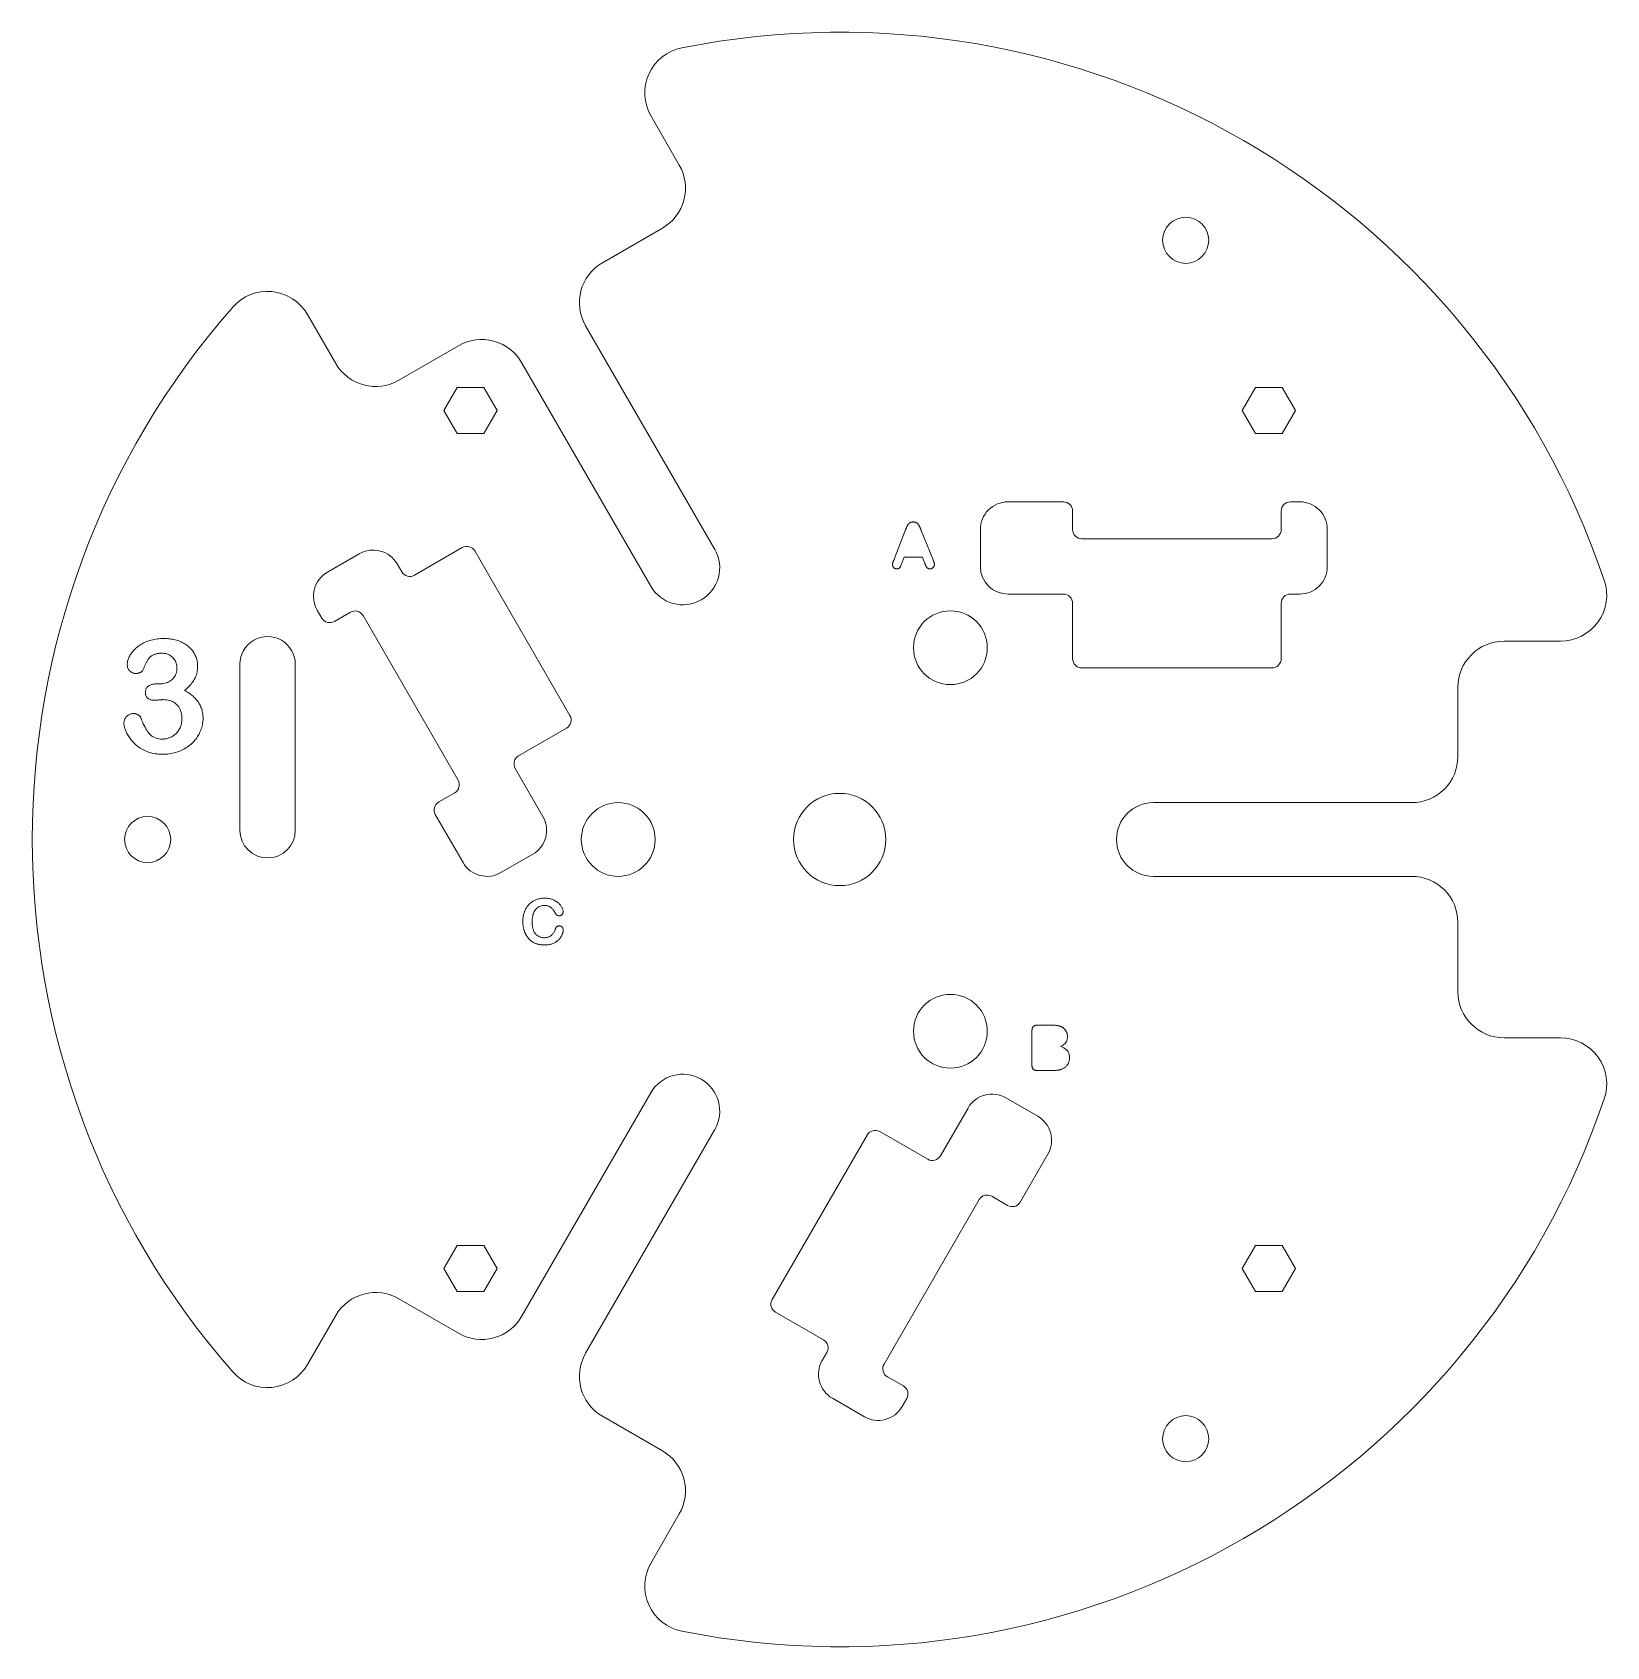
# Model space of a CAD drawing. Extents: x 65 to 235, y 62 to 238.
import ezdxf

# ---------------------------------------------------------------- set-up
doc = ezdxf.new("R2010")
doc.units = 0

msp = doc.modelspace()

# ---------------------------------------------------------------- linework, layer by layer
at = {"color": 1, "lineweight": 13}
for p, q in [((134.805496, 223.103821), (131.74144, 228.410919)), ((126.480171, 212.523697), (132.975357, 216.273712)), ((97.566399, 201.603821), (94.50235, 206.910919)), ((138.65004, 181.44487), (124.650047, 205.693573)), ((104.39653, 199.773697), (110.891716, 203.523697)), ((117.721848, 201.693573), (131.721848, 177.44487)), ((110.742569, 199), (109.299194, 196.5)), ((113.629318, 199), (110.742569, 199)), ((115.072693, 196.5), (113.629318, 199)), ((197.242569, 199), (195.799194, 196.5)), ((200.129318, 199), (197.242569, 199)), ((201.572693, 196.5), (200.129318, 199)), ((109.299194, 196.5), (110.742569, 194)), ((113.629318, 194), (115.072693, 196.5)), ((195.799194, 196.5), (197.242569, 194)), ((200.129318, 194), (201.572693, 196.5)), ((110.742569, 194), (113.629318, 194)), ((197.242569, 194), (200.129318, 194)), ((170.435944, 186.600006), (176.435944, 186.600006)), ((177.435944, 185.600006), (177.435944, 183.600006)), ((200.03595, 183.600006), (200.03595, 185.600006)), ((201.03595, 186.600006), (202.03595, 186.600006)), ((159.398788, 183.739212), (159.413223, 183.776093)), ((159.413223, 183.776093), (159.42807, 183.814072)), ((159.42807, 183.814072), (159.443268, 183.851959)), ((159.443268, 183.851959), (159.458664, 183.88855)), ((159.458664, 183.88855), (159.474228, 183.923798)), ((159.474228, 183.923798), (159.490021, 183.957764)), ((159.490021, 183.957764), (159.505981, 183.990417)), ((159.505981, 183.990417), (159.522186, 184.021759)), ((159.522186, 184.021759), (159.538574, 184.051834)), ((159.538574, 184.051834), (159.555161, 184.080566)), ((159.555161, 184.080566), (159.571945, 184.107971)), ((159.571945, 184.107971), (159.588913, 184.134079)), ((159.588913, 184.134079), (159.606567, 184.159073)), ((159.606567, 184.159073), (159.625259, 184.183105)), ((159.625259, 184.183105), (159.64502, 184.206146)), ((159.64502, 184.206146), (159.665848, 184.228195)), ((159.665848, 184.228195), (159.687775, 184.249298)), ((159.687775, 184.249298), (159.710754, 184.269409)), ((159.710754, 184.269409), (159.734802, 184.288574)), ((159.734802, 184.288574), (159.759949, 184.306732)), ((159.759949, 184.306732), (159.786163, 184.323944)), ((159.786163, 184.323944), (159.813446, 184.340179)), ((159.813446, 184.340179), (159.841919, 184.355164)), ((159.841919, 184.355164), (159.871689, 184.36853)), ((159.871689, 184.36853), (159.902756, 184.380341)), ((159.902756, 184.380341), (159.935135, 184.390594)), ((159.935135, 184.390594), (159.968842, 184.399231)), ((159.968842, 184.399231), (160.003845, 184.406342)), ((160.003845, 184.406342), (160.040161, 184.411835)), ((160.040161, 184.411835), (160.077759, 184.415802)), ((160.077759, 184.415802), (160.116669, 184.418137)), ((160.116669, 184.418137), (160.156906, 184.418945)), ((160.156906, 184.418945), (160.197769, 184.418137)), ((160.197769, 184.418137), (160.237274, 184.415802)), ((160.237274, 184.415802), (160.275391, 184.411835)), ((160.275391, 184.411835), (160.312119, 184.406342)), ((160.312119, 184.406342), (160.347504, 184.399231)), ((160.347504, 184.399231), (160.381485, 184.390594)), ((160.381485, 184.390594), (160.414108, 184.380341)), ((160.414108, 184.380341), (160.445374, 184.36853)), ((160.445374, 184.36853), (160.47522, 184.355164)), ((160.47522, 184.355164), (160.503738, 184.340179)), ((160.503738, 184.340179), (160.531021, 184.323975)), ((160.531021, 184.323975), (160.557205, 184.306885)), ((160.557205, 184.306885), (160.582352, 184.288849)), ((160.582352, 184.288849), (160.606415, 184.269928)), ((160.606415, 184.269928), (160.629395, 184.250107)), ((160.629395, 184.250107), (160.651321, 184.229401)), ((160.651321, 184.229401), (160.67215, 184.207764)), ((160.67215, 184.207764), (160.69191, 184.185211)), ((160.69191, 184.185211), (160.710602, 184.161789)), ((160.710602, 184.161789), (160.728256, 184.137466)), ((160.728256, 184.137466), (160.745041, 184.112473)), ((160.745041, 184.112473), (160.761353, 184.087128)), ((160.761353, 184.087128), (160.7771, 184.061386)), ((160.7771, 184.061386), (160.792313, 184.035309)), ((160.792313, 184.035309), (160.806992, 184.008865)), ((160.806992, 184.008865), (160.821136, 183.98204)), ((160.821136, 183.98204), (160.834732, 183.954834)), ((160.834732, 183.954834), (160.847809, 183.927277)), ((160.847809, 183.927277), (160.860336, 183.899338)), ((160.860336, 183.899338), (160.872314, 183.871033)), ((160.872314, 183.871033), (160.884384, 183.841629)), ((160.884384, 183.841629), (160.897064, 183.810287)), ((160.897064, 183.810287), (160.91037, 183.777008)), ((160.91037, 183.777008), (160.924347, 183.741837)), ((158.04248, 180.29393), (159.299072, 183.484024)), ((159.299072, 183.484024), (159.310013, 183.512054)), ((159.310013, 183.512054), (159.321396, 183.541168)), ((159.321396, 183.541168), (159.333206, 183.571426)), ((159.333206, 183.571426), (159.345459, 183.602768)), ((159.345459, 183.602768), (159.358124, 183.635223)), ((159.358124, 183.635223), (159.371262, 183.668777)), ((159.371262, 183.668777), (159.384827, 183.703461)), ((159.384827, 183.703461), (159.398788, 183.739212)), ((160.924347, 183.741837), (160.93895, 183.704742)), ((160.93895, 183.704742), (160.954163, 183.665787)), ((160.954163, 183.665787), (160.970016, 183.624863)), ((160.970016, 183.624863), (160.986542, 183.582062)), ((160.986542, 183.582062), (161.003662, 183.537354)), ((161.003662, 183.537354), (161.021439, 183.490723)), ((161.021439, 183.490723), (162.304825, 180.320755)), ((167.435944, 183.600006), (167.435944, 179.600006)), ((199.03595, 182.600006), (178.435944, 182.600006)), ((205.03595, 179.600006), (205.03595, 183.600006)), ((100.126587, 180.969437), (96.662491, 178.969437)), ((111.28685, 181.639313), (106.090698, 178.639313)), ((122.952873, 163.433167), (112.65287, 181.273285)), ((158.013397, 180.220886), (158.027496, 180.256592)), ((158.027496, 180.256592), (158.04248, 180.29393)), ((159.161713, 180.595535), (158.927109, 179.96553)), ((161.158829, 180.595535), (159.161713, 180.595535)), ((161.393402, 179.978973), (161.158829, 180.595535)), ((162.304825, 180.320755), (162.333511, 180.250351)), ((162.333511, 180.250351), (162.359131, 180.183899)), ((104.72467, 179.005341), (104.22467, 179.871368)), ((157.898392, 179.787933), (157.899734, 179.828461)), ((157.899841, 179.753479), (157.898392, 179.787933)), ((157.899734, 179.828461), (157.903748, 179.869446)), ((157.90416, 179.719711), (157.899841, 179.753479)), ((157.903748, 179.869446), (157.910431, 179.911011)), ((157.911362, 179.686722), (157.90416, 179.719711)), ((157.910431, 179.911011), (157.919846, 179.953094)), ((157.921432, 179.654434), (157.911362, 179.686722)), ((157.919846, 179.953094), (157.931885, 179.995712)), ((157.934402, 179.62291), (157.921432, 179.654434)), ((157.931885, 179.995712), (157.947021, 180.041946)), ((157.950256, 179.592133), (157.934402, 179.62291)), ((157.947021, 180.041946), (157.955917, 180.067566)), ((157.968994, 179.562057), (157.950256, 179.592133)), ((157.955917, 180.067566), (157.965668, 180.094894)), ((157.965668, 180.094894), (157.976318, 180.123901)), ((157.990585, 179.532745), (157.968994, 179.562057)), ((157.976318, 180.123901), (157.987793, 180.154541)), ((157.987793, 180.154541), (158.000168, 180.186874)), ((158.015106, 179.504166), (157.990585, 179.532745)), ((158.000168, 180.186874), (158.013397, 180.220886)), ((158.04248, 179.476303), (158.015106, 179.504166)), ((158.071716, 179.450226), (158.04248, 179.476303)), ((158.101837, 179.42688), (158.071716, 179.450226)), ((158.132858, 179.40625), (158.101837, 179.42688)), ((158.164703, 179.388367), (158.132858, 179.40625)), ((158.197479, 179.373291), (158.164703, 179.388367)), ((158.231049, 179.360916), (158.197479, 179.373291)), ((158.265549, 179.351288), (158.231049, 179.360916)), ((158.300903, 179.344437), (158.265549, 179.351288)), ((158.337128, 179.340286), (158.300903, 179.344437)), ((158.374237, 179.338943), (158.337128, 179.340286)), ((158.417206, 179.34021), (158.374237, 179.338943)), ((158.457718, 179.344101), (158.417206, 179.34021)), ((158.495743, 179.350555), (158.457718, 179.344101)), ((158.531311, 179.359573), (158.495743, 179.350555)), ((158.564377, 179.37117), (158.531311, 179.359573)), ((158.594955, 179.385376), (158.564377, 179.37117)), ((158.623108, 179.402145), (158.594955, 179.385376)), ((158.648727, 179.421494), (158.623108, 179.402145)), ((158.671875, 179.443436), (158.648727, 179.421494)), ((158.692566, 179.467957), (158.671875, 179.443436)), ((158.712402, 179.49614), (158.692566, 179.467957)), ((158.733032, 179.529144), (158.712402, 179.49614)), ((158.754471, 179.56691), (158.733032, 179.529144)), ((158.776749, 179.609482), (158.754471, 179.56691)), ((158.799789, 179.656845), (158.776749, 179.609482)), ((158.823639, 179.709), (158.799789, 179.656845)), ((158.848297, 179.765945), (158.823639, 179.709)), ((158.873779, 179.827698), (158.848297, 179.765945)), ((158.90004, 179.894241), (158.873779, 179.827698)), ((158.927109, 179.96553), (158.90004, 179.894241)), ((161.402954, 179.955811), (161.393402, 179.978973)), ((161.412888, 179.931976), (161.402954, 179.955811)), ((161.423218, 179.90744), (161.412888, 179.931976)), ((161.433868, 179.882172), (161.423218, 179.90744)), ((161.444916, 179.856216), (161.433868, 179.882172)), ((161.456314, 179.829575), (161.444916, 179.856216)), ((161.468124, 179.802216), (161.456314, 179.829575)), ((161.48024, 179.774139), (161.468124, 179.802216)), ((161.492767, 179.745361), (161.48024, 179.774139)), ((161.505676, 179.715912), (161.492767, 179.745361)), ((161.518646, 179.686844), (161.505676, 179.715912)), ((161.531448, 179.659332), (161.518646, 179.686844)), ((161.544098, 179.633377), (161.531448, 179.659332)), ((161.55658, 179.608948), (161.544098, 179.633377)), ((161.581055, 179.564728), (161.55658, 179.608948)), ((161.604828, 179.526642), (161.581055, 179.564728)), ((161.627975, 179.494751), (161.604828, 179.526642)), ((161.651825, 179.467133), (161.627975, 179.494751)), ((161.677826, 179.44194), (161.651825, 179.467133)), ((161.705978, 179.419128), (161.677826, 179.44194)), ((161.736282, 179.398758), (161.705978, 179.419128)), ((161.768707, 179.380829), (161.736282, 179.398758)), ((161.803543, 179.365738), (161.768707, 179.380829)), ((161.84108, 179.354004), (161.803543, 179.365738)), ((161.881287, 179.345627), (161.84108, 179.354004)), ((161.924194, 179.340622), (161.881287, 179.345627)), ((161.969757, 179.338943), (161.924194, 179.340622)), ((162.009384, 179.340347), (161.969757, 179.338943)), ((162.047836, 179.344635), (162.009384, 179.340347)), ((162.085114, 179.351746), (162.047836, 179.344635)), ((162.121246, 179.361694), (162.085114, 179.351746)), ((162.156158, 179.374527), (162.121246, 179.361694)), ((162.189896, 179.390198), (162.156158, 179.374527)), ((162.222504, 179.408691), (162.189896, 179.390198)), ((162.253937, 179.430054), (162.222504, 179.408691)), ((162.284149, 179.454285), (162.253937, 179.430054)), ((162.313217, 179.481339), (162.284149, 179.454285)), ((162.340286, 179.510086), (162.313217, 179.481339)), ((162.364502, 179.539459), (162.340286, 179.510086)), ((162.359131, 180.183899), (162.381744, 180.121399)), ((162.385864, 179.569351), (162.364502, 179.539459)), ((162.381744, 180.121399), (162.401352, 180.062836)), ((162.404373, 179.599823), (162.385864, 179.569351)), ((162.401352, 180.062836), (162.417938, 180.008286)), ((162.420044, 179.630859), (162.404373, 179.599823)), ((162.417938, 180.008286), (162.431503, 179.957642)), ((162.432877, 179.662491), (162.420044, 179.630859)), ((162.431503, 179.957642), (162.442062, 179.91098)), ((162.442825, 179.694672), (162.432877, 179.662491)), ((162.442062, 179.91098), (162.449615, 179.868225)), ((162.449936, 179.727432), (162.442825, 179.694672)), ((162.449615, 179.868225), (162.454132, 179.829468)), ((162.454239, 179.760757), (162.449936, 179.727432)), ((162.454132, 179.829468), (162.455627, 179.794647)), ((162.455627, 179.794647), (162.454239, 179.760757)), ((176.435944, 176.600006), (170.435944, 176.600006)), ((177.435944, 169.600006), (177.435944, 175.600006)), ((200.03595, 175.600006), (200.03595, 169.600006)), ((202.03595, 176.600006), (201.03595, 176.600006)), ((95.564415, 174.871368), (96.064415, 174.005341)), ((99.162491, 174.639313), (97.430435, 173.639313)), ((110.828514, 156.433167), (100.528519, 174.273285)), ((77.122833, 171.468231), (77.271141, 171.52269)), ((77.271141, 171.52269), (77.423691, 171.572845)), ((77.423691, 171.572845), (77.579781, 171.617706)), ((77.579781, 171.617706), (77.739365, 171.657288)), ((77.739365, 171.657288), (77.902458, 171.691605)), ((77.902458, 171.691605), (78.069084, 171.720627)), ((78.069084, 171.720627), (78.239235, 171.744385)), ((78.239235, 171.744385), (78.412895, 171.762848)), ((78.412895, 171.762848), (78.590065, 171.776031)), ((78.590065, 171.776031), (78.77076, 171.783951)), ((78.77076, 171.783951), (78.954987, 171.786591)), ((78.954987, 171.786591), (79.116096, 171.784363)), ((79.116096, 171.784363), (79.274338, 171.777725)), ((79.274338, 171.777725), (79.429733, 171.766602)), ((79.429733, 171.766602), (79.582291, 171.751083)), ((79.582291, 171.751083), (79.731995, 171.731094)), ((79.731995, 171.731094), (79.87883, 171.70668)), ((79.87883, 171.70668), (80.02285, 171.677811)), ((80.02285, 171.677811), (80.164001, 171.644531)), ((80.164001, 171.644531), (80.302299, 171.606781)), ((80.302299, 171.606781), (80.437759, 171.564575)), ((80.437759, 171.564575), (80.570045, 171.518219)), ((80.570045, 171.518219), (80.698822, 171.467896)), ((224.185944, 171.5), (230.314041, 171.5)), ((75.144653, 169.715042), (75.189507, 169.810013)), ((75.189507, 169.810013), (75.239647, 169.905899)), ((75.239647, 169.905899), (75.294868, 170.00177)), ((75.294868, 170.00177), (75.354912, 170.096741)), ((75.354912, 170.096741), (75.419838, 170.190765)), ((75.419838, 170.190765), (75.489639, 170.283875)), ((75.489639, 170.283875), (75.564262, 170.376053)), ((75.564262, 170.376053), (75.643761, 170.467346)), ((75.643761, 170.467346), (75.728142, 170.557693)), ((75.728142, 170.557693), (75.817345, 170.647095)), ((75.817345, 170.647095), (75.91143, 170.735626)), ((75.91143, 170.735626), (76.010361, 170.823196)), ((76.010361, 170.823196), (76.114197, 170.908615)), ((76.114197, 170.908615), (76.222984, 170.990585)), ((76.222984, 170.990585), (76.3367, 171.069122)), ((76.3367, 171.069122), (76.455368, 171.144196)), ((76.455368, 171.144196), (76.578964, 171.215881)), ((76.578964, 171.215881), (76.707512, 171.284134)), ((76.707512, 171.284134), (76.841019, 171.348923)), ((76.841019, 171.348923), (76.979446, 171.410263)), ((76.979446, 171.410263), (77.122833, 171.468231)), ((77.437515, 169.757294), (77.394836, 169.71312)), ((77.482979, 169.799576), (77.437515, 169.757294)), ((77.531189, 169.840042), (77.482979, 169.799576)), ((77.582161, 169.878677), (77.531189, 169.840042)), ((77.635887, 169.915421), (77.582161, 169.878677)), ((77.692398, 169.950348), (77.635887, 169.915421)), ((77.751656, 169.983444), (77.692398, 169.950348)), ((77.813713, 170.014694), (77.751656, 169.983444)), ((77.87851, 170.044098), (77.813713, 170.014694)), ((77.94648, 170.071152), (77.87851, 170.044098)), ((78.018082, 170.095383), (77.94648, 170.071152)), ((78.093262, 170.11673), (78.018082, 170.095383)), ((78.17205, 170.135269), (78.093262, 170.11673)), ((78.254425, 170.15094), (78.17205, 170.135269)), ((78.340431, 170.163742), (78.254425, 170.15094)), ((78.430016, 170.173691), (78.340431, 170.163742)), ((78.523209, 170.180832), (78.430016, 170.173691)), ((78.62001, 170.185104), (78.523209, 170.180832)), ((78.720413, 170.186523), (78.62001, 170.185104)), ((78.868118, 170.18187), (78.720413, 170.186523)), ((79.009621, 170.167923), (78.868118, 170.18187)), ((79.144897, 170.144684), (79.009621, 170.167923)), ((79.27401, 170.112122), (79.144897, 170.144684)), ((79.396896, 170.070297), (79.27401, 170.112122)), ((79.51358, 170.019165), (79.396896, 170.070297)), ((79.624069, 169.95871), (79.51358, 170.019165)), ((79.728386, 169.888962), (79.624069, 169.95871)), ((79.826485, 169.809921), (79.728386, 169.888962)), ((79.918381, 169.721573), (79.826485, 169.809921)), ((80.698822, 171.467896), (80.824043, 171.413666)), ((80.824043, 171.413666), (80.945763, 171.355484)), ((80.945763, 171.355484), (81.063972, 171.293381)), ((81.063972, 171.293381), (81.17865, 171.22731)), ((81.17865, 171.22731), (81.289825, 171.157333)), ((81.289825, 171.157333), (81.397476, 171.08342)), ((81.397476, 171.08342), (81.50161, 171.005539)), ((81.50161, 171.005539), (81.602226, 170.923737)), ((81.602226, 170.923737), (81.698639, 170.838623)), ((81.698639, 170.838623), (81.790207, 170.750839)), ((81.790207, 170.750839), (81.8769, 170.660355)), ((81.8769, 170.660355), (81.958763, 170.567184)), ((81.958763, 170.567184), (82.035751, 170.471359)), ((82.035751, 170.471359), (82.107857, 170.372864)), ((82.107857, 170.372864), (82.175148, 170.271637)), ((82.175148, 170.271637), (82.237556, 170.16777)), ((82.237556, 170.16777), (82.295113, 170.061218)), ((82.295113, 170.061218), (82.347786, 169.95195)), ((82.347786, 169.95195), (82.395538, 169.840546)), ((82.395538, 169.840546), (82.438263, 169.727448)), ((74.975769, 168.988586), (74.978409, 169.076141)), ((74.978561, 168.899887), (74.975769, 168.988586)), ((74.978409, 169.076141), (74.986313, 169.164658)), ((74.986992, 168.814819), (74.978561, 168.899887)), ((74.986313, 169.164658), (74.999519, 169.254089)), ((75.001015, 168.733368), (74.986992, 168.814819)), ((74.999519, 169.254089), (75.017982, 169.344437)), ((75.020676, 168.655487), (75.001015, 168.733368)), ((75.017982, 169.344437), (75.041733, 169.43573)), ((75.045921, 168.581207), (75.020676, 168.655487)), ((75.041733, 169.43573), (75.070763, 169.527893)), ((75.076782, 168.510559), (75.045921, 168.581207)), ((75.070763, 169.527893), (75.10508, 169.621017)), ((75.113281, 168.443497), (75.076782, 168.510559)), ((75.10508, 169.621017), (75.144653, 169.715042)), ((75.155373, 168.380051), (75.113281, 168.443497)), ((75.203072, 168.320175), (75.155373, 168.380051)), ((75.256416, 168.263947), (75.203072, 168.320175)), ((75.31308, 168.212204), (75.256416, 168.263947)), ((75.370842, 168.165924), (75.31308, 168.212204)), ((75.429695, 168.125076), (75.370842, 168.165924)), ((75.489639, 168.089676), (75.429695, 168.125076)), ((75.550644, 168.059723), (75.489639, 168.089676)), ((75.612778, 168.035248), (75.550644, 168.059723)), ((75.675972, 168.01619), (75.612778, 168.035248)), ((75.74028, 168.002579), (75.675972, 168.01619)), ((75.805664, 167.9944), (75.74028, 168.002579)), ((76.037003, 168.000732), (75.983383, 167.995697)), ((76.089279, 168.007751), (76.037003, 168.000732)), ((76.140205, 168.0168), (76.089279, 168.007751)), ((76.189812, 168.027847), (76.140205, 168.0168)), ((76.238045, 168.040924), (76.189812, 168.027847)), ((76.284958, 168.056), (76.238045, 168.040924)), ((76.330551, 168.07312), (76.284958, 168.056)), ((76.374779, 168.092194), (76.330551, 168.07312)), ((76.416992, 168.113037), (76.374779, 168.092194)), ((76.456535, 168.135422), (76.416992, 168.113037)), ((76.493393, 168.159302), (76.456535, 168.135422)), ((76.52758, 168.184677), (76.493393, 168.159302)), ((76.559074, 168.211563), (76.52758, 168.184677)), ((76.587906, 168.23999), (76.559074, 168.211563)), ((76.614044, 168.269867), (76.587906, 168.23999)), ((76.637489, 168.301285), (76.614044, 168.269867)), ((76.658264, 168.334198), (76.637489, 168.301285)), ((76.676353, 168.368637), (76.658264, 168.334198)), ((76.705132, 168.434433), (76.676353, 168.368637)), ((76.734489, 168.501007), (76.705132, 168.434433)), ((76.764435, 168.568436), (76.734489, 168.501007)), ((76.794991, 168.636734), (76.764435, 168.568436)), ((76.826111, 168.705856), (76.794991, 168.636734)), ((76.857811, 168.775787), (76.826111, 168.705856)), ((76.890114, 168.846573), (76.857811, 168.775787)), ((76.922981, 168.918198), (76.890114, 168.846573)), ((76.956459, 168.990662), (76.922981, 168.918198)), ((76.990494, 169.063965), (76.956459, 168.990662)), ((77.025063, 169.136337), (76.990494, 169.063965)), ((77.060043, 169.206055), (77.025063, 169.136337)), ((77.095421, 169.273056), (77.060043, 169.206055)), ((77.131241, 169.337402), (77.095421, 169.273056)), ((77.16748, 169.399078), (77.131241, 169.337402)), ((77.20414, 169.458023), (77.16748, 169.399078)), ((77.241196, 169.514313), (77.20414, 169.458023)), ((77.278687, 169.567963), (77.241196, 169.514313)), ((77.316582, 169.618851), (77.278687, 169.567963)), ((77.354912, 169.667114), (77.316582, 169.618851)), ((77.394836, 169.71312), (77.354912, 169.667114)), ((80.002731, 169.626785), (79.918381, 169.721573)), ((80.078224, 169.528381), (80.002731, 169.626785)), ((80.144821, 169.426422), (80.078224, 169.528381)), ((80.20253, 169.320816), (80.144821, 169.426422)), ((80.251373, 169.211624), (80.20253, 169.320816)), ((80.291328, 169.098816), (80.251373, 169.211624)), ((80.273247, 167.997696), (80.312233, 168.139359)), ((80.322418, 168.982407), (80.291328, 169.098816)), ((80.312233, 168.139359), (80.340096, 168.288879)), ((80.34462, 168.862396), (80.322418, 168.982407)), ((80.340096, 168.288879), (80.356812, 168.44632)), ((80.357925, 168.738831), (80.34462, 168.862396)), ((80.356812, 168.44632), (80.362373, 168.611588)), ((80.362373, 168.611588), (80.357925, 168.738831)), ((82.438263, 169.727448), (82.47596, 169.612686)), ((82.47596, 169.612686), (82.508644, 169.496231)), ((82.540802, 168.130386), (82.508011, 167.984344)), ((82.508644, 169.496231), (82.536285, 169.378113)), ((82.536285, 169.378113), (82.558914, 169.258331)), ((82.56633, 168.28125), (82.540802, 168.130386)), ((82.558914, 169.258331), (82.576492, 169.136841)), ((82.584541, 168.436844), (82.56633, 168.28125)), ((82.576492, 169.136841), (82.589066, 169.013702)), ((82.595467, 168.597214), (82.584541, 168.436844)), ((82.589066, 169.013702), (82.596603, 168.888885)), ((82.599121, 168.762375), (82.595467, 168.597214)), ((82.596603, 168.888885), (82.599121, 168.762375)), ((87.185944, 169), (87.185944, 151)), ((93.185944, 151), (93.185944, 169)), ((199.03595, 168.600006), (178.435944, 168.600006)), ((75.872131, 167.991653), (75.805664, 167.9944)), ((75.928421, 167.992676), (75.872131, 167.991653)), ((75.983383, 167.995697), (75.928421, 167.992676)), ((76.963188, 166.191681), (76.984299, 166.261261)), ((76.984299, 166.261261), (77.011452, 166.327728)), ((77.011452, 166.327728), (77.044624, 166.391098)), ((77.044624, 166.391098), (77.083839, 166.45137)), ((77.083839, 166.45137), (77.129082, 166.508545)), ((77.129082, 166.508545), (77.180336, 166.562622)), ((77.180336, 166.562622), (77.23764, 166.613602)), ((77.23764, 166.613602), (77.300888, 166.660538)), ((77.300888, 166.660538), (77.369995, 166.702576)), ((77.369995, 166.702576), (77.444977, 166.739639)), ((77.444977, 166.739639), (77.525826, 166.771744)), ((77.525826, 166.771744), (77.612518, 166.79895)), ((77.612518, 166.79895), (77.705101, 166.821198)), ((77.705101, 166.821198), (77.803528, 166.838501)), ((77.803528, 166.838501), (77.907822, 166.850845)), ((77.907822, 166.850845), (78.017975, 166.858261)), ((78.017975, 166.858261), (78.134003, 166.860718)), ((78.134003, 166.860718), (78.477486, 166.860718)), ((78.477486, 166.860718), (78.629486, 166.865265)), ((78.629486, 166.865265), (78.777237, 166.87883)), ((78.777237, 166.87883), (78.920692, 166.901443)), ((78.920692, 166.901443), (79.05986, 166.933105)), ((79.05986, 166.933105), (79.194786, 166.973831)), ((79.194786, 166.973831), (79.325439, 167.02359)), ((79.325439, 167.02359), (79.451805, 167.082382)), ((79.451805, 167.082382), (79.573906, 167.150253)), ((79.573906, 167.150253), (79.691734, 167.227142)), ((79.691734, 167.227142), (79.805275, 167.313095)), ((79.805275, 167.313095), (79.91114, 167.407532)), ((79.91114, 167.407532), (80.005829, 167.509827)), ((80.005829, 167.509827), (80.089401, 167.619949)), ((80.089401, 167.619949), (80.161812, 167.738007)), ((80.161812, 167.738007), (80.223106, 167.863922)), ((80.223106, 167.863922), (80.273247, 167.997696)), ((81.324295, 166.271271), (81.191734, 166.157043)), ((81.450584, 166.386078), (81.324295, 166.271271)), ((81.570602, 166.501465), (81.450584, 166.386078)), ((81.684319, 166.617432), (81.570602, 166.501465)), ((81.791756, 166.734024), (81.684319, 166.617432)), ((81.892899, 166.851166), (81.791756, 166.734024)), ((81.98777, 166.968933), (81.892899, 166.851166)), ((82.076363, 167.087265), (81.98777, 166.968933)), ((82.158684, 167.206192), (82.076363, 167.087265)), ((82.234711, 167.325668), (82.158684, 167.206192)), ((82.303947, 167.447845), (82.234711, 167.325668)), ((82.365898, 167.574814), (82.303947, 167.447845)), ((82.420563, 167.706573), (82.365898, 167.574814)), ((82.467934, 167.843063), (82.420563, 167.706573)), ((82.508011, 167.984344), (82.467934, 167.843063)), ((219.185944, 166.5), (219.185944, 159)), ((76.936066, 165.964355), (76.939064, 166.043243)), ((76.938576, 165.884064), (76.936066, 165.964355)), ((76.946098, 165.807388), (76.938576, 165.884064)), ((76.939064, 166.043243), (76.948105, 166.119019)), ((76.958672, 165.734283), (76.946098, 165.807388)), ((76.948105, 166.119019), (76.963188, 166.191681)), ((76.976273, 165.664795), (76.958672, 165.734283)), ((76.998878, 165.598907), (76.976273, 165.664795)), ((77.026543, 165.536621), (76.998878, 165.598907)), ((77.059204, 165.477951), (77.026543, 165.536621)), ((77.096901, 165.422852), (77.059204, 165.477951)), ((77.139618, 165.371399), (77.096901, 165.422852)), ((77.18737, 165.323486), (77.139618, 165.371399)), ((77.239723, 165.279724), (77.18737, 165.323486)), ((77.296288, 165.240555), (77.239723, 165.279724)), ((77.357018, 165.206009), (77.296288, 165.240555)), ((77.421944, 165.176071), (77.357018, 165.206009)), ((77.491058, 165.150711), (77.421944, 165.176071)), ((77.564362, 165.129959), (77.491058, 165.150711)), ((77.641853, 165.113861), (77.564362, 165.129959)), ((77.723518, 165.102325), (77.641853, 165.113861)), ((77.809395, 165.095428), (77.723518, 165.102325)), ((77.922066, 165.09346), (77.809395, 165.095428)), ((77.949699, 165.094452), (77.922066, 165.09346)), ((77.982391, 165.09613), (77.949699, 165.094452)), ((78.020088, 165.098465), (77.982391, 165.09613)), ((78.062805, 165.101517), (78.020088, 165.098465)), ((78.110558, 165.105194), (78.062805, 165.101517)), ((78.163345, 165.109543), (78.110558, 165.105194)), ((78.22113, 165.114578), (78.163345, 165.109543)), ((78.283966, 165.12027), (78.22113, 165.114578)), ((78.351807, 165.126633), (78.283966, 165.12027)), ((78.420341, 165.132996), (78.351807, 165.126633)), ((78.485184, 165.138702), (78.420341, 165.132996)), ((78.546349, 165.143738), (78.485184, 165.138702)), ((78.603806, 165.148071), (78.546349, 165.143738)), ((78.6576, 165.151779), (78.603806, 165.148071)), ((78.707687, 165.154785), (78.6576, 165.151779)), ((78.754097, 165.15712), (78.707687, 165.154785)), ((78.796822, 165.158798), (78.754097, 165.15712)), ((78.835861, 165.159805), (78.796822, 165.158798)), ((78.871216, 165.160141), (78.835861, 165.159805)), ((79.058029, 165.154556), (78.871216, 165.160141)), ((79.236465, 165.137863), (79.058029, 165.154556)), ((79.406517, 165.110001), (79.236465, 165.137863)), ((79.568214, 165.071014), (79.406517, 165.110001)), ((79.721504, 165.020874), (79.568214, 165.071014)), ((79.86644, 164.959579), (79.721504, 165.020874)), ((80.002991, 164.887161), (79.86644, 164.959579)), ((80.131157, 164.803604), (80.002991, 164.887161)), ((80.250969, 164.708878), (80.131157, 164.803604)), ((80.362373, 164.603043), (80.250969, 164.708878)), ((80.464249, 164.487396), (80.362373, 164.603043)), ((81.191734, 166.157043), (81.320358, 166.085663)), ((81.320358, 166.085663), (81.444893, 166.012283)), ((81.444893, 166.012283), (81.565315, 165.936874)), ((81.565315, 165.936874), (81.681625, 165.859482)), ((81.681625, 165.859482), (81.793839, 165.78006)), ((81.793839, 165.78006), (81.90197, 165.698639)), ((81.90197, 165.698639), (82.005959, 165.615189)), ((82.005959, 165.615189), (82.10585, 165.529755)), ((82.10585, 165.529755), (82.20166, 165.442291)), ((82.20166, 165.442291), (82.293358, 165.352829)), ((82.293358, 165.352829), (82.38076, 165.261383)), ((82.38076, 165.261383), (82.463737, 165.168015)), ((82.463737, 165.168015), (82.542274, 165.072739)), ((82.542274, 165.072739), (82.616371, 164.97551)), ((82.616371, 164.97551), (82.686043, 164.876343)), ((82.686043, 164.876343), (82.751244, 164.775299)), ((82.751244, 164.775299), (82.812027, 164.672287)), ((82.812027, 164.672287), (82.868362, 164.567352)), ((82.868362, 164.567352), (82.920258, 164.460526)), ((74.618698, 162.666855), (74.62809, 162.758362)), ((74.62809, 162.758362), (74.643814, 162.84613)), ((74.643814, 162.84613), (74.66581, 162.930099)), ((74.66581, 162.930099), (74.694084, 163.010315)), ((74.694084, 163.010315), (74.72863, 163.086761)), ((74.72863, 163.086761), (74.76947, 163.159439)), ((74.76947, 163.159439), (74.816589, 163.228348)), ((74.816589, 163.228348), (74.870003, 163.293442)), ((74.870003, 163.293442), (74.929695, 163.354828)), ((74.929695, 163.354828), (74.994057, 163.411331)), ((74.994057, 163.411331), (75.061546, 163.461868)), ((75.061546, 163.461868), (75.132133, 163.5065)), ((75.132133, 163.5065), (75.205818, 163.545151)), ((75.205818, 163.545151), (75.282578, 163.577881)), ((75.282578, 163.577881), (75.362457, 163.604645)), ((75.362457, 163.604645), (75.445442, 163.625443)), ((75.445442, 163.625443), (75.531525, 163.640335)), ((75.531525, 163.640335), (75.620697, 163.649246)), ((75.620697, 163.649246), (75.712982, 163.652222)), ((75.712982, 163.652222), (75.759712, 163.650848)), ((75.759712, 163.650848), (75.806122, 163.646713)), ((75.806122, 163.646713), (75.852196, 163.639771)), ((75.852196, 163.639771), (75.897942, 163.630127)), ((75.897942, 163.630127), (75.943359, 163.617645)), ((75.943359, 163.617645), (75.988419, 163.602463)), ((75.988419, 163.602463), (76.033142, 163.584503)), ((76.033142, 163.584503), (76.077545, 163.563751)), ((76.077545, 163.563751), (76.121613, 163.540253)), ((76.121613, 163.540253), (76.165352, 163.514023)), ((76.165352, 163.514023), (76.20739, 163.485825)), ((76.20739, 163.485825), (76.246429, 163.456543)), ((76.246429, 163.456543), (76.282448, 163.426163)), ((76.282448, 163.426163), (76.315468, 163.394714)), ((76.315468, 163.394714), (76.345467, 163.362152)), ((76.345467, 163.362152), (76.372437, 163.328522)), ((76.372437, 163.328522), (76.396393, 163.293793)), ((76.396393, 163.293793), (76.41732, 163.25798)), ((76.41732, 163.25798), (76.435249, 163.221085)), ((76.435249, 163.221085), (76.450165, 163.183075)), ((76.450165, 163.183075), (76.537918, 162.956177)), ((76.537918, 162.956177), (76.626923, 162.741272)), ((80.555389, 164.363266), (80.464249, 164.487396)), ((80.635803, 164.230728), (80.555389, 164.363266)), ((80.705498, 164.089676), (80.635803, 164.230728)), ((80.764481, 163.940201), (80.705498, 164.089676)), ((80.812737, 163.782242), (80.764481, 163.940201)), ((80.850281, 163.615814), (80.812737, 163.782242)), ((80.877075, 163.440948), (80.850281, 163.615814)), ((80.870247, 162.68306), (80.885971, 162.807465)), ((80.893158, 163.257599), (80.877075, 163.440948)), ((80.885971, 162.807465), (80.895393, 162.935043)), ((80.898514, 163.065811), (80.893158, 163.257599)), ((80.895393, 162.935043), (80.898514, 163.065811)), ((82.920258, 164.460526), (82.967728, 164.35173)), ((82.967728, 164.35173), (83.010704, 164.241089)), ((83.010704, 164.241089), (83.049133, 164.128723)), ((83.049133, 164.128723), (83.083069, 164.014572)), ((83.083069, 164.014572), (83.11248, 163.898682)), ((83.11248, 163.898682), (83.137344, 163.781021)), ((83.137344, 163.781021), (83.157715, 163.661591)), ((83.157715, 163.661591), (83.173546, 163.540436)), ((83.181671, 162.863419), (83.166382, 162.713455)), ((83.173546, 163.540436), (83.184845, 163.417496)), ((83.190842, 163.014374), (83.181671, 162.863419)), ((83.184845, 163.417496), (83.19165, 163.292816)), ((83.193916, 163.166336), (83.190842, 163.014374)), ((83.19165, 163.292816), (83.193916, 163.166336)), ((74.615547, 162.571548), (74.618698, 162.666855)), ((74.618187, 162.494125), (74.615547, 162.571548)), ((74.626083, 162.41272), (74.618187, 162.494125)), ((74.639297, 162.327255), (74.626083, 162.41272)), ((74.657761, 162.237793), (74.639297, 162.327255)), ((74.681511, 162.144302), (74.657761, 162.237793)), ((74.710541, 162.046814), (74.681511, 162.144302)), ((74.744835, 161.945267), (74.710541, 162.046814)), ((74.784431, 161.839722), (74.744835, 161.945267)), ((74.829285, 161.730118), (74.784431, 161.839722)), ((74.879425, 161.616531), (74.829285, 161.730118)), ((74.934723, 161.501328), (74.879425, 161.616531)), ((74.995026, 161.386841), (74.934723, 161.501328)), ((75.060379, 161.273102), (74.995026, 161.386841)), ((75.130737, 161.160126), (75.060379, 161.273102)), ((75.206146, 161.047928), (75.130737, 161.160126)), ((75.28656, 160.936478), (75.206146, 161.047928)), ((76.626923, 162.741272), (76.717194, 162.538361)), ((76.717194, 162.538361), (76.808708, 162.347366)), ((76.808708, 162.347366), (76.901497, 162.168396)), ((76.901497, 162.168396), (76.995529, 162.001373)), ((76.995529, 162.001373), (77.090828, 161.846375)), ((77.090828, 161.846375), (77.18737, 161.703308)), ((77.18737, 161.703308), (77.285187, 161.572266)), ((77.285187, 161.572266), (77.384247, 161.453186)), ((77.384247, 161.453186), (77.488007, 161.345718)), ((77.488007, 161.345718), (77.599869, 161.249603)), ((77.599869, 161.249603), (77.719887, 161.164764)), ((77.719887, 161.164764), (77.848, 161.091293)), ((77.848, 161.091293), (77.984268, 161.029083)), ((77.984268, 161.029083), (78.128647, 160.97818)), ((79.397148, 160.979675), (79.496109, 161.012909)), ((79.496109, 161.012909), (79.594353, 161.051254)), ((79.594353, 161.051254), (79.691811, 161.094666)), ((79.691811, 161.094666), (79.788536, 161.143234)), ((79.788536, 161.143234), (79.883202, 161.196777)), ((79.883202, 161.196777), (79.974518, 161.255295)), ((79.974518, 161.255295), (80.062477, 161.318771)), ((80.062477, 161.318771), (80.147079, 161.387177)), ((80.147079, 161.387177), (80.22834, 161.46051)), ((80.22834, 161.46051), (80.306236, 161.538788)), ((80.306236, 161.538788), (80.380814, 161.622025)), ((80.380814, 161.622025), (80.452011, 161.71019)), ((80.452011, 161.71019), (80.519875, 161.803299)), ((80.519875, 161.803299), (80.584366, 161.901367)), ((80.584366, 161.901367), (80.644058, 162.003479)), ((80.644058, 162.003479), (80.697472, 162.108795)), ((80.697472, 162.108795), (80.744591, 162.2173)), ((80.744591, 162.2173), (80.785431, 162.328949)), ((80.785431, 162.328949), (80.819977, 162.443787)), ((80.819977, 162.443787), (80.848251, 162.561844)), ((80.848251, 162.561844), (80.870247, 162.68306)), ((82.510117, 161.018616), (82.417152, 160.89325)), ((82.597267, 161.147064), (82.510117, 161.018616)), ((82.67865, 161.278641), (82.597267, 161.147064)), ((82.754265, 161.413315), (82.67865, 161.278641)), ((82.824089, 161.551086), (82.754265, 161.413315)), ((82.888123, 161.691925), (82.824089, 161.551086)), ((82.946236, 161.834854), (82.888123, 161.691925)), ((82.998207, 161.97879), (82.946236, 161.834854)), ((83.044083, 162.123718), (82.998207, 161.97879)), ((83.083832, 162.269623), (83.044083, 162.123718)), ((83.117462, 162.416565), (83.083832, 162.269623)), ((83.144997, 162.564514), (83.117462, 162.416565)), ((83.166382, 162.713455), (83.144997, 162.564514)), ((117.390694, 159.067139), (122.586845, 162.067139)), ((75.372009, 160.82576), (75.28656, 160.936478)), ((75.462486, 160.715805), (75.372009, 160.82576)), ((75.557991, 160.606613), (75.462486, 160.715805)), ((75.658524, 160.498154), (75.557991, 160.606613)), ((75.764366, 160.391907), (75.658524, 160.498154)), ((75.875816, 160.28923), (75.764366, 160.391907)), ((75.992889, 160.19017), (75.875816, 160.28923)), ((76.115593, 160.094727), (75.992889, 160.19017)), ((76.243889, 160.002869), (76.115593, 160.094727)), ((76.3778, 159.914612), (76.243889, 160.002869)), ((76.517319, 159.829956), (76.3778, 159.914612)), ((76.662453, 159.748901), (76.517319, 159.829956)), ((76.813202, 159.671448), (76.662453, 159.748901)), ((76.969566, 159.59761), (76.813202, 159.671448)), ((77.130829, 159.52916), (76.969566, 159.59761)), ((77.296288, 159.467957), (77.130829, 159.52916)), ((77.465912, 159.413895), (77.296288, 159.467957)), ((77.639748, 159.367065), (77.465912, 159.413895)), ((77.817772, 159.327438), (77.639748, 159.367065)), ((77.999969, 159.294998), (77.817772, 159.327438)), ((78.186378, 159.269775), (77.999969, 159.294998)), ((78.128647, 160.97818), (78.281151, 160.938614)), ((78.376953, 159.251801), (78.186378, 159.269775)), ((78.281151, 160.938614), (78.441803, 160.910339)), ((78.571724, 159.240997), (78.376953, 159.251801)), ((78.441803, 160.910339), (78.610558, 160.893341)), ((78.610558, 160.893341), (78.787445, 160.887711)), ((78.787445, 160.887711), (78.890953, 160.890244)), ((78.890953, 160.890244), (78.99369, 160.897949)), ((78.99369, 160.897949), (79.095673, 160.91069)), ((79.095673, 160.91069), (79.196922, 160.928604)), ((79.348351, 159.26564), (79.159225, 159.249939)), ((79.196922, 160.928604), (79.297401, 160.951584)), ((79.297401, 160.951584), (79.397148, 160.979675)), ((79.534027, 159.287628), (79.348351, 159.26564)), ((79.71627, 159.315903), (79.534027, 159.287628)), ((79.895088, 159.350479), (79.71627, 159.315903)), ((80.070473, 159.391312), (79.895088, 159.350479)), ((80.242409, 159.438431), (80.070473, 159.391312)), ((80.410912, 159.491852), (80.242409, 159.438431)), ((80.575989, 159.551544), (80.410912, 159.491852)), ((80.737122, 159.616791), (80.575989, 159.551544)), ((80.893845, 159.68692), (80.737122, 159.616791)), ((81.046089, 159.761871), (80.893845, 159.68692)), ((81.193893, 159.841736), (81.046089, 159.761871)), ((81.337273, 159.926422), (81.193893, 159.841736)), ((81.476212, 160.015961), (81.337273, 159.926422)), ((81.610733, 160.110397), (81.476212, 160.015961)), ((81.740776, 160.209656), (81.610733, 160.110397)), ((81.866409, 160.313797), (81.740776, 160.209656)), ((81.987564, 160.42276), (81.866409, 160.313797)), ((82.103645, 160.535736), (81.987564, 160.42276)), ((82.213928, 160.651794), (82.103645, 160.535736)), ((82.318428, 160.770996), (82.213928, 160.651794)), ((82.417152, 160.89325), (82.318428, 160.770996)), ((78.770683, 159.237366), (78.571724, 159.240997)), ((78.966667, 159.240524), (78.770683, 159.237366)), ((79.159225, 159.249939), (78.966667, 159.240524)), ((120.024673, 152.504959), (117.024673, 157.701111)), ((108.730438, 154.067139), (110.462494, 155.067139)), ((214.185944, 154), (186.185944, 154)), ((108.36441, 152.701111), (111.36441, 147.504959)), ((118.92659, 148.406891), (115.462494, 146.406891)), ((186.185944, 146), (214.185944, 146)), ((119.269409, 143.471725), (119.356461, 143.504822)), ((119.356461, 143.504822), (119.444595, 143.53447)), ((119.444595, 143.53447), (119.533905, 143.560608)), ((119.533905, 143.560608), (119.624352, 143.583267)), ((119.624352, 143.583267), (119.715912, 143.602417)), ((119.715912, 143.602417), (119.808655, 143.618103)), ((119.808655, 143.618103), (119.902527, 143.630295)), ((119.902527, 143.630295), (119.997498, 143.639008)), ((119.997498, 143.639008), (120.093643, 143.644241)), ((120.093643, 143.644241), (120.190926, 143.645996)), ((120.190926, 143.645996), (120.308907, 143.643616)), ((120.308907, 143.643616), (120.424301, 143.636475)), ((120.424301, 143.636475), (120.537048, 143.624588)), ((120.537048, 143.624588), (120.647186, 143.607895)), ((120.647186, 143.607895), (120.75473, 143.586487)), ((120.75473, 143.586487), (120.859627, 143.560318)), ((120.859627, 143.560318), (120.961945, 143.529419)), ((120.961945, 143.529419), (121.06163, 143.493729)), ((117.891769, 141.661392), (117.910767, 141.766373)), ((117.910767, 141.766373), (117.933197, 141.868881)), ((117.933197, 141.868881), (117.959076, 141.968918)), ((117.959076, 141.968918), (117.988411, 142.066452)), ((117.988411, 142.066452), (118.021179, 142.161514)), ((118.021179, 142.161514), (118.05722, 142.253998)), ((118.05722, 142.253998), (118.096184, 142.343735)), ((118.096184, 142.343735), (118.138168, 142.430817)), ((118.138168, 142.430817), (118.183128, 142.515121)), ((118.183128, 142.515121), (118.231064, 142.596725)), ((118.231064, 142.596725), (118.281982, 142.675613)), ((118.281982, 142.675613), (118.335884, 142.751816)), ((118.335884, 142.751816), (118.392754, 142.825272)), ((118.392754, 142.825272), (118.452599, 142.896042)), ((118.452599, 142.896042), (118.515457, 142.964081)), ((118.515457, 142.964081), (118.580894, 143.02916)), ((118.580894, 143.02916), (118.648582, 143.09108)), ((118.648582, 143.09108), (118.71843, 143.14978)), ((118.71843, 143.14978), (118.790497, 143.205338)), ((118.790497, 143.205338), (118.864792, 143.25769)), ((118.864792, 143.25769), (118.941292, 143.306854)), ((118.948151, 141.825607), (118.915413, 141.689331)), ((118.941292, 143.306854), (119.020004, 143.352859)), ((118.988129, 141.954025), (118.948151, 141.825607)), ((119.035431, 142.074646), (118.988129, 141.954025)), ((119.020004, 143.352859), (119.100937, 143.39566)), ((119.089958, 142.187408), (119.035431, 142.074646)), ((119.151733, 142.292313), (119.089958, 142.187408)), ((119.100937, 143.39566), (119.184067, 143.435287)), ((119.220825, 142.389389), (119.151733, 142.292313)), ((119.184067, 143.435287), (119.269409, 143.471725)), ((119.296036, 142.477875), (119.220825, 142.389389)), ((119.376244, 142.557068), (119.296036, 142.477875)), ((119.461433, 142.626923), (119.376244, 142.557068)), ((119.551651, 142.6875), (119.461433, 142.626923)), ((119.646828, 142.738739), (119.551651, 142.6875)), ((119.747009, 142.780624), (119.646828, 142.738739)), ((119.852158, 142.813232), (119.747009, 142.780624)), ((119.962326, 142.836548), (119.852158, 142.813232)), ((120.077484, 142.850525), (119.962326, 142.836548)), ((120.197632, 142.855164), (120.077484, 142.850525)), ((120.273476, 142.853348), (120.197632, 142.855164)), ((120.346878, 142.847931), (120.273476, 142.853348)), ((120.417824, 142.838882), (120.346878, 142.847931)), ((120.486351, 142.826218), (120.417824, 142.838882)), ((120.552414, 142.809906), (120.486351, 142.826218)), ((120.616013, 142.790039), (120.552414, 142.809906)), ((120.677185, 142.766495), (120.616013, 142.790039)), ((120.735931, 142.739349), (120.677185, 142.766495)), ((120.792191, 142.708588), (120.735931, 142.739349)), ((120.846016, 142.674225), (120.792191, 142.708588)), ((120.897957, 142.6362), (120.846016, 142.674225)), ((120.948502, 142.594467), (120.897957, 142.6362)), ((120.997681, 142.549042), (120.948502, 142.594467)), ((121.045479, 142.499954), (120.997681, 142.549042)), ((121.091911, 142.447189), (121.045479, 142.499954)), ((121.06163, 143.493729), (121.158691, 143.453262)), ((121.136971, 142.390732), (121.091911, 142.447189)), ((121.180634, 142.330582), (121.136971, 142.390732)), ((121.158691, 143.453262), (121.253151, 143.408081)), ((121.222923, 142.266724), (121.180634, 142.330582)), ((121.26387, 142.199219), (121.222923, 142.266724)), ((121.253151, 143.408081), (121.344131, 143.35936)), ((121.303421, 142.128021), (121.26387, 142.199219)), ((121.32666, 142.085098), (121.303421, 142.128021)), ((121.349472, 142.044785), (121.32666, 142.085098)), ((121.344131, 143.35936), (121.430771, 143.308411)), ((121.371841, 142.007095), (121.349472, 142.044785)), ((121.393791, 141.971985), (121.371841, 142.007095)), ((121.415253, 141.939529), (121.393791, 141.971985)), ((121.43634, 141.909653), (121.415253, 141.939529)), ((121.430771, 143.308411), (121.513016, 143.255219)), ((121.456963, 141.882431), (121.43634, 141.909653)), ((121.477127, 141.857788), (121.456963, 141.882431)), ((121.496887, 141.83577), (121.477127, 141.857788)), ((121.51619, 141.816391), (121.496887, 141.83577)), ((121.513016, 143.255219), (121.590942, 143.199768)), ((121.536255, 141.799194), (121.51619, 141.816391)), ((121.558228, 141.783829), (121.536255, 141.799194)), ((121.582108, 141.770233), (121.558228, 141.783829)), ((121.607887, 141.758469), (121.582108, 141.770233)), ((121.590942, 143.199768), (121.664505, 143.14209)), ((121.635597, 141.74852), (121.607887, 141.758469)), ((121.664505, 143.14209), (121.733696, 143.082169)), ((121.733696, 143.082169), (121.798538, 143.019989)), ((121.798538, 143.019989), (121.859016, 142.955551)), ((121.859016, 142.955551), (121.915123, 142.88887)), ((121.915123, 142.88887), (121.966888, 142.819962)), ((121.961044, 141.758575), (121.931381, 141.746811)), ((121.9897, 141.772949), (121.961044, 141.758575)), ((121.966888, 142.819962), (122.014008, 142.75032)), ((122.017334, 141.789948), (121.9897, 141.772949)), ((122.014008, 142.75032), (122.056198, 142.681458)), ((122.043976, 141.809555), (122.017334, 141.789948)), ((122.069611, 141.831757), (122.043976, 141.809555)), ((122.056198, 142.681458), (122.093384, 142.613342)), ((122.094246, 141.856598), (122.069611, 141.831757)), ((122.093384, 142.613342), (122.125618, 142.546005)), ((122.117157, 141.883133), (122.094246, 141.856598)), ((122.13768, 141.910492), (122.117157, 141.883133)), ((122.125618, 142.546005), (122.152893, 142.479446)), ((122.155762, 141.938629), (122.13768, 141.910492)), ((122.152893, 142.479446), (122.175194, 142.413635)), ((122.171432, 141.96756), (122.155762, 141.938629)), ((122.184723, 141.99733), (122.171432, 141.96756)), ((122.175194, 142.413635), (122.192566, 142.348648)), ((122.195564, 142.027893), (122.184723, 141.99733)), ((122.192566, 142.348648), (122.204964, 142.284378)), ((122.204025, 142.059265), (122.195564, 142.027893)), ((122.210045, 142.091446), (122.204025, 142.059265)), ((122.204964, 142.284378), (122.21241, 142.220886)), ((122.213676, 142.12439), (122.210045, 142.091446)), ((122.21241, 142.220886), (122.214874, 142.158173)), ((122.214874, 142.158173), (122.213676, 142.12439)), ((117.84861, 141.099289), (117.850365, 141.21666)), ((117.849319, 141.026627), (117.84861, 141.099289)), ((117.851379, 140.954788), (117.849319, 141.026627)), ((117.850365, 141.21666), (117.855515, 141.331573)), ((117.854836, 140.883743), (117.851379, 140.954788)), ((117.859604, 140.813522), (117.854836, 140.883743)), ((117.855515, 141.331573), (117.864151, 141.444)), ((117.865807, 140.74408), (117.859604, 140.813522)), ((117.864151, 141.444), (117.876251, 141.553925)), ((117.873352, 140.675476), (117.865807, 140.74408)), ((117.882294, 140.60762), (117.873352, 140.675476)), ((117.876251, 141.553925), (117.891769, 141.661392)), ((117.892578, 140.540588), (117.882294, 140.60762)), ((117.904266, 140.474396), (117.892578, 140.540588)), ((117.917313, 140.408997), (117.904266, 140.474396)), ((117.931747, 140.344376), (117.917313, 140.408997)), ((117.94754, 140.280518), (117.931747, 140.344376)), ((117.964714, 140.217438), (117.94754, 140.280518)), ((117.983276, 140.155121), (117.964714, 140.217438)), ((118.003197, 140.093582), (117.983276, 140.155121)), ((118.024475, 140.032822), (118.003197, 140.093582)), ((118.047165, 139.972809), (118.024475, 140.032822)), ((118.860901, 141.233398), (118.857269, 141.065765)), ((118.857269, 141.065765), (118.858841, 140.95311)), ((118.858841, 140.95311), (118.863693, 140.844284)), ((118.871796, 141.393219), (118.860901, 141.233398)), ((118.863693, 140.844284), (118.871719, 140.739304)), ((118.871719, 140.739304), (118.88298, 140.638214)), ((118.889984, 141.545197), (118.871796, 141.393219)), ((118.88298, 140.638214), (118.897476, 140.540955)), ((118.915413, 141.689331), (118.889984, 141.545197)), ((118.897476, 140.540955), (118.915161, 140.44751)), ((118.915161, 140.44751), (118.936089, 140.358002)), ((118.936089, 140.358002), (118.96022, 140.272293)), ((118.96022, 140.272293), (118.987518, 140.19043)), ((118.987518, 140.19043), (119.018105, 140.112427)), ((119.018105, 140.112427), (119.051605, 140.038284)), ((119.051605, 140.038284), (119.087799, 139.968002)), ((121.233337, 139.965179), (121.270805, 140.037628)), ((121.270805, 140.037628), (121.305321, 140.114105)), ((121.305321, 140.114105), (121.336922, 140.194519)), ((121.336922, 140.194519), (121.349976, 140.232666)), ((121.349976, 140.232666), (121.363617, 140.269394)), ((121.363617, 140.269394), (121.377869, 140.304688)), ((121.377869, 140.304688), (121.3927, 140.338486)), ((121.3927, 140.338486), (121.408142, 140.370865)), ((121.408142, 140.370865), (121.424194, 140.40184)), ((121.424194, 140.40184), (121.440857, 140.43132)), ((121.440857, 140.43132), (121.45813, 140.459396)), ((121.45813, 140.459396), (121.47596, 140.486008)), ((121.47596, 140.486008), (121.494423, 140.5112)), ((121.494423, 140.5112), (121.514343, 140.534424)), ((121.514343, 140.534424), (121.536537, 140.555222)), ((121.536537, 140.555222), (121.560997, 140.573563)), ((121.560997, 140.573563), (121.587723, 140.589462)), ((121.587723, 140.589462), (121.61673, 140.602921)), ((121.61673, 140.602921), (121.648041, 140.613922)), ((121.665192, 141.740387), (121.635597, 141.74852)), ((121.648041, 140.613922), (121.681625, 140.622513)), ((121.696709, 141.734039), (121.665192, 141.740387)), ((121.681625, 140.622513), (121.717484, 140.628601)), ((121.730133, 141.729538), (121.696709, 141.734039)), ((121.717484, 140.628601), (121.755615, 140.632294)), ((121.765472, 141.726807), (121.730133, 141.729538)), ((121.755615, 140.632294), (121.795998, 140.633514)), ((121.802704, 141.725906), (121.765472, 141.726807)), ((121.795998, 140.633514), (121.831024, 140.632263)), ((121.836388, 141.727203), (121.802704, 141.725906)), ((121.831024, 140.632263), (121.865036, 140.628525)), ((121.86908, 141.73114), (121.836388, 141.727203)), ((121.865036, 140.628525), (121.898056, 140.62233)), ((121.900726, 141.737671), (121.86908, 141.73114)), ((121.898056, 140.62233), (121.930061, 140.613678)), ((121.931381, 141.746811), (121.900726, 141.737671)), ((121.930061, 140.613678), (121.961044, 140.602493)), ((121.961044, 140.602493), (121.99102, 140.588852)), ((121.99102, 140.588852), (122.020027, 140.572754)), ((122.020027, 140.572754), (122.047989, 140.554153)), ((122.047989, 140.554153), (122.074997, 140.533081)), ((122.074997, 140.533081), (122.100952, 140.509537)), ((122.100952, 140.509537), (122.12516, 140.4841)), ((122.12516, 140.4841), (122.146774, 140.457504)), ((122.146774, 140.457504), (122.165901, 140.429703)), ((122.165901, 140.429703), (122.182434, 140.400696)), ((122.182434, 140.400696), (122.196457, 140.370468)), ((122.196457, 140.370468), (122.207909, 140.33902)), ((122.209793, 140.007416), (122.199379, 139.957031)), ((122.207909, 140.33902), (122.216827, 140.306381)), ((122.217896, 140.057037), (122.209793, 140.007416)), ((122.216827, 140.306381), (122.223175, 140.272552)), ((122.223663, 140.105881), (122.217896, 140.057037)), ((122.223175, 140.272552), (122.227013, 140.237503)), ((122.227142, 140.153931), (122.223663, 140.105881)), ((122.227013, 140.237503), (122.22831, 140.201233)), ((122.22831, 140.201233), (122.227142, 140.153931)), ((219.185944, 141), (219.185944, 133.5)), ((118.07119, 139.913589), (118.047165, 139.972809)), ((118.096619, 139.855133), (118.07119, 139.913589)), ((118.123413, 139.79747), (118.096619, 139.855133)), ((118.151459, 139.740692), (118.123413, 139.79747)), ((118.180641, 139.685074), (118.151459, 139.740692)), ((118.210968, 139.630508), (118.180641, 139.685074)), ((118.242416, 139.577103), (118.210968, 139.630508)), ((118.275024, 139.52478), (118.242416, 139.577103)), ((118.308762, 139.473541), (118.275024, 139.52478)), ((118.343658, 139.423431), (118.308762, 139.473541)), ((118.3797, 139.374435), (118.343658, 139.423431)), ((118.416855, 139.326523), (118.3797, 139.374435)), ((118.455162, 139.279739), (118.416855, 139.326523)), ((118.4991, 139.229782), (118.455162, 139.279739)), ((118.543961, 139.181824), (118.4991, 139.229782)), ((118.589584, 139.135818), (118.543961, 139.181824)), ((118.636086, 139.091797), (118.589584, 139.135818)), ((118.683434, 139.049789), (118.636086, 139.091797)), ((118.73159, 139.009705), (118.683434, 139.049789)), ((118.780609, 138.971634), (118.73159, 139.009705)), ((118.830444, 138.935516), (118.780609, 138.971634)), ((118.881149, 138.901382), (118.830444, 138.935516)), ((118.932632, 138.869247), (118.881149, 138.901382)), ((118.985184, 138.838898), (118.932632, 138.869247)), ((119.038879, 138.810196), (118.985184, 138.838898)), ((119.09375, 138.783112), (119.038879, 138.810196)), ((119.087799, 139.968002), (119.126663, 139.901581)), ((119.149803, 138.757721), (119.09375, 138.783112)), ((119.126663, 139.901581), (119.168213, 139.838989)), ((119.207031, 138.733963), (119.149803, 138.757721)), ((119.168213, 139.838989), (119.21244, 139.780273)), ((119.265396, 138.711823), (119.207031, 138.733963)), ((119.21244, 139.780273), (119.259354, 139.725388)), ((119.259354, 139.725388), (119.30896, 139.674377)), ((119.324959, 138.691315), (119.265396, 138.711823)), ((119.30896, 139.674377), (119.361237, 139.627213)), ((119.385696, 138.67247), (119.324959, 138.691315)), ((119.361237, 139.627213), (119.416199, 139.583908)), ((119.447617, 138.655273), (119.385696, 138.67247)), ((119.416199, 139.583908), (119.473801, 139.544464)), ((119.510681, 138.639709), (119.447617, 138.655273)), ((119.473801, 139.544464), (119.533829, 139.508789)), ((119.575073, 138.625717), (119.510681, 138.639709)), ((119.533829, 139.508789), (119.595802, 139.476898)), ((119.640839, 138.613159), (119.575073, 138.625717)), ((119.595802, 139.476898), (119.659805, 139.448746)), ((119.708023, 138.602112), (119.640839, 138.613159)), ((119.659805, 139.448746), (119.7258, 139.424347)), ((119.776596, 138.592514), (119.708023, 138.602112)), ((119.7258, 139.424347), (119.793823, 139.403717)), ((119.846603, 138.584412), (119.776596, 138.592514)), ((119.793823, 139.403717), (119.863876, 139.386826)), ((119.91803, 138.577789), (119.846603, 138.584412)), ((119.863876, 139.386826), (119.935928, 139.373688)), ((119.990845, 138.572632), (119.91803, 138.577789)), ((119.935928, 139.373688), (120.009972, 139.364288)), ((120.065063, 138.568924), (119.990845, 138.572632)), ((120.009972, 139.364288), (120.086044, 139.358688)), ((120.140686, 138.566711), (120.065063, 138.568924)), ((120.086044, 139.358688), (120.164101, 139.356796)), ((120.217743, 138.565994), (120.140686, 138.566711)), ((120.164101, 139.356796), (120.248581, 139.358917)), ((120.318985, 138.567627), (120.217743, 138.565994)), ((120.248581, 139.358917), (120.330399, 139.365311)), ((120.417717, 138.572556), (120.318985, 138.567627)), ((120.330399, 139.365311), (120.409569, 139.375946)), ((120.409569, 139.375946), (120.486069, 139.390839)), ((120.513885, 138.58075), (120.417717, 138.572556)), ((120.486069, 139.390839), (120.559937, 139.410019)), ((120.607506, 138.592255), (120.513885, 138.58075)), ((120.559937, 139.410019), (120.631157, 139.433411)), ((120.698593, 138.607025), (120.607506, 138.592255)), ((120.631157, 139.433411), (120.69976, 139.461075)), ((120.78714, 138.625107), (120.698593, 138.607025)), ((120.69976, 139.461075), (120.765671, 139.492996)), ((120.765671, 139.492996), (120.828972, 139.529175)), ((120.873093, 138.646439), (120.78714, 138.625107)), ((120.828972, 139.529175), (120.889603, 139.56958)), ((120.956558, 138.671082), (120.873093, 138.646439)), ((120.889603, 139.56958), (120.947433, 139.614136)), ((120.947433, 139.614136), (121.00238, 139.662674)), ((121.03743, 138.698975), (120.956558, 138.671082)), ((121.00238, 139.662674), (121.05442, 139.715195)), ((121.115761, 138.730179), (121.03743, 138.698975)), ((121.05442, 139.715195), (121.103516, 139.771713)), ((121.103516, 139.771713), (121.149696, 139.832214)), ((121.191452, 138.764023), (121.115761, 138.730179)), ((121.149696, 139.832214), (121.193008, 139.896698)), ((121.264427, 138.799835), (121.191452, 138.764023)), ((121.193008, 139.896698), (121.233337, 139.965179)), ((121.334633, 138.83757), (121.264427, 138.799835)), ((121.4021, 138.87735), (121.334633, 138.83757)), ((121.466789, 138.919083), (121.4021, 138.87735)), ((121.52874, 138.962799), (121.466789, 138.919083)), ((121.587952, 139.008499), (121.52874, 138.962799)), ((121.644409, 139.056137), (121.587952, 139.008499)), ((121.698135, 139.105804), (121.644409, 139.056137)), ((121.749115, 139.15744), (121.698135, 139.105804)), ((121.797371, 139.210144), (121.749115, 139.15744)), ((121.842987, 139.263046), (121.797371, 139.210144)), ((121.885971, 139.316162), (121.842987, 139.263046)), ((121.9263, 139.369446), (121.885971, 139.316162)), ((121.963974, 139.422989), (121.9263, 139.369446)), ((121.999023, 139.476685), (121.963974, 139.422989)), ((122.031403, 139.530609), (121.999023, 139.476685)), ((122.061127, 139.584717), (122.031403, 139.530609)), ((122.088226, 139.639069), (122.061127, 139.584717)), ((122.112686, 139.693558), (122.088226, 139.639069)), ((122.134659, 139.747803), (122.112686, 139.693558)), ((122.154289, 139.801254), (122.134659, 139.747803)), ((122.171638, 139.853989), (122.154289, 139.801254)), ((122.186653, 139.905869), (122.171638, 139.853989)), ((122.199379, 139.957031), (122.186653, 139.905869)), ((173.047012, 129.489899), (173.059814, 129.538452)), ((173.059814, 129.538452), (173.075485, 129.583389)), ((173.075485, 129.583389), (173.094009, 129.624634)), ((173.094009, 129.624634), (173.115372, 129.662262)), ((173.115372, 129.662262), (173.139603, 129.696213)), ((173.139603, 129.696213), (173.166656, 129.726517)), ((173.166656, 129.726517), (173.196884, 129.753571)), ((173.196884, 129.753571), (173.230652, 129.777802)), ((173.230652, 129.777802), (173.267914, 129.799164)), ((173.267914, 129.799164), (173.308716, 129.817673)), ((173.308716, 129.817673), (173.353058, 129.833344)), ((173.353058, 129.833344), (173.400864, 129.846146)), ((173.400864, 129.846146), (173.452225, 129.85611)), ((173.452225, 129.85611), (173.507111, 129.863251)), ((173.507111, 129.863251), (173.565491, 129.867508)), ((173.565491, 129.867508), (173.627411, 129.868927)), ((173.627411, 129.868927), (175.219101, 129.868927)), ((175.219101, 129.868927), (175.288513, 129.8685)), ((175.288513, 129.8685), (175.356079, 129.867203)), ((175.356079, 129.867203), (175.421738, 129.865021)), ((175.421738, 129.865021), (175.48555, 129.861969)), ((175.48555, 129.861969), (175.547501, 129.858063)), ((175.547501, 129.858063), (175.607513, 129.853271)), ((175.607513, 129.853271), (175.66571, 129.847595)), ((175.66571, 129.847595), (175.721985, 129.841064)), ((175.721985, 129.841064), (175.776398, 129.833649)), ((175.776398, 129.833649), (175.828979, 129.825378)), ((175.828979, 129.825378), (175.880035, 129.815857)), ((175.880035, 129.815857), (175.930023, 129.804749)), ((175.930023, 129.804749), (175.978943, 129.791992)), ((175.978943, 129.791992), (176.026794, 129.777649)), ((176.026794, 129.777649), (176.073578, 129.761719)), ((176.073578, 129.761719), (176.119278, 129.744141)), ((176.119278, 129.744141), (176.163925, 129.724991)), ((176.163925, 129.724991), (176.207489, 129.704224)), ((176.207489, 129.704224), (176.249954, 129.681839)), ((176.249954, 129.681839), (176.291382, 129.657837)), ((176.291382, 129.657837), (176.325821, 129.636505)), ((176.325821, 129.636505), (176.359482, 129.614075)), ((176.359482, 129.614075), (176.392303, 129.59053)), ((176.392303, 129.59053), (176.424347, 129.565887)), ((176.424347, 129.565887), (176.455566, 129.540131)), ((176.455566, 129.540131), (176.485992, 129.51329)), ((176.485992, 129.51329), (176.51561, 129.485291)), ((173.024231, 129.259079), (173.02565, 129.32225)), ((173.024231, 125.566353), (173.024231, 129.259079)), ((173.02565, 129.32225), (173.029953, 129.38176)), ((173.029953, 129.38176), (173.037064, 129.437668)), ((173.037064, 129.437668), (173.047012, 129.489899)), ((176.513229, 127.797462), (176.402618, 127.709351)), ((176.60907, 127.893501), (176.513229, 127.797462)), ((176.51561, 129.485291), (176.544449, 129.456238)), ((176.544449, 129.456238), (176.572464, 129.426056)), ((176.572464, 129.426056), (176.599686, 129.394791)), ((176.599686, 129.394791), (176.625854, 129.36261)), ((176.69017, 127.997467), (176.60907, 127.893501)), ((176.625854, 129.36261), (176.650742, 129.329773)), ((176.650742, 129.329773), (176.674362, 129.296265)), ((176.674362, 129.296265), (176.696716, 129.262085)), ((176.756516, 128.109299), (176.69017, 127.997467)), ((176.696716, 129.262085), (176.717804, 129.227234)), ((176.717804, 129.227234), (176.737579, 129.191727)), ((176.737579, 129.191727), (176.756104, 129.155518)), ((176.756104, 129.155518), (176.773376, 129.118668)), ((176.808105, 128.229065), (176.756516, 128.109299)), ((176.773376, 129.118668), (176.789383, 129.081131)), ((176.789383, 129.081131), (176.804077, 129.042923)), ((176.804077, 129.042923), (176.817444, 129.004196)), ((176.844971, 128.35675), (176.808105, 128.229065)), ((176.817444, 129.004196), (176.829407, 128.964996)), ((176.829407, 128.964996), (176.839951, 128.925385)), ((176.839951, 128.925385), (176.849121, 128.885315)), ((176.867081, 128.49231), (176.844971, 128.35675)), ((176.849121, 128.885315), (176.856873, 128.844803)), ((176.856873, 128.844803), (176.86319, 128.803894)), ((176.86319, 128.803894), (176.868118, 128.762512)), ((176.874451, 128.635788), (176.867081, 128.49231)), ((176.868118, 128.762512), (176.871643, 128.720734)), ((176.871643, 128.720734), (176.873749, 128.678467)), ((176.873749, 128.678467), (176.874451, 128.635788)), ((230.314041, 128.5), (224.185944, 128.5)), ((176.277313, 127.629112), (176.137238, 127.556824)), ((176.137238, 127.556824), (176.321228, 127.489334)), ((176.402618, 127.709351), (176.277313, 127.629112)), ((176.321228, 127.489334), (176.48587, 127.410164)), ((176.48587, 127.410164), (176.631134, 127.319359)), ((176.631134, 127.319359), (176.75705, 127.216896)), ((176.75705, 127.216896), (176.863541, 127.102753)), ((176.863541, 127.102753), (176.950699, 126.976967)), ((176.950699, 126.976967), (177.018509, 126.8395)), ((177.018509, 126.8395), (177.066925, 126.690407)), ((177.071899, 126.040573), (177.052872, 125.965538)), ((177.066925, 126.690407), (177.095978, 126.529625)), ((177.086655, 126.117279), (177.071899, 126.040573)), ((177.097198, 126.195587), (177.086655, 126.117279)), ((177.095978, 126.529625), (177.105652, 126.357178)), ((177.103546, 126.275574), (177.097198, 126.195587)), ((177.105652, 126.357178), (177.103546, 126.275574)), ((173.025635, 125.504425), (173.024231, 125.566353)), ((173.0298, 125.44593), (173.025635, 125.504425)), ((173.036758, 125.390892), (173.0298, 125.44593)), ((173.046478, 125.339279), (173.036758, 125.390892)), ((173.059006, 125.291168), (173.046478, 125.339279)), ((173.074295, 125.246468), (173.059006, 125.291168)), ((173.092377, 125.205246), (173.074295, 125.246468)), ((173.113235, 125.167473), (173.092377, 125.205246)), ((173.136887, 125.133133), (173.113235, 125.167473)), ((173.1633, 125.102272), (173.136887, 125.133133)), ((173.192963, 125.074554), (173.1633, 125.102272)), ((173.226364, 125.049767), (173.192963, 125.074554)), ((173.263474, 125.027924), (173.226364, 125.049767)), ((173.304321, 125.008949), (173.263474, 125.027924)), ((173.348877, 124.99292), (173.304321, 125.008949)), ((173.39711, 124.979813), (173.348877, 124.99292)), ((173.449127, 124.969604), (173.39711, 124.979813)), ((173.504822, 124.962318), (173.449127, 124.969604)), ((173.56427, 124.957947), (173.504822, 124.962318)), ((173.627411, 124.956497), (173.56427, 124.957947)), ((175.128632, 124.956497), (173.627411, 124.956497)), ((175.205383, 124.956879), (175.128632, 124.956497)), ((175.280212, 124.958046), (175.205383, 124.956879)), ((175.353104, 124.959953), (175.280212, 124.958046)), ((175.424026, 124.962669), (175.353104, 124.959953)), ((175.493042, 124.966125), (175.424026, 124.962669)), ((175.560089, 124.970367), (175.493042, 124.966125)), ((175.625168, 124.975372), (175.560089, 124.970367)), ((175.688339, 124.98114), (175.625168, 124.975372)), ((175.749557, 124.987717), (175.688339, 124.98114)), ((175.808868, 124.995033), (175.749557, 124.987717)), ((175.866486, 125.003288), (175.808868, 124.995033)), ((175.922775, 125.012634), (175.866486, 125.003288)), ((175.977753, 125.023125), (175.922775, 125.012634)), ((176.031372, 125.034706), (175.977753, 125.023125)), ((176.083633, 125.047379), (176.031372, 125.034706)), ((176.134567, 125.061172), (176.083633, 125.047379)), ((176.184143, 125.076057), (176.134567, 125.061172)), ((176.232407, 125.092056), (176.184143, 125.076057)), ((176.279327, 125.109177), (176.232407, 125.092056)), ((176.32489, 125.127388), (176.279327, 125.109177)), ((176.395142, 125.160614), (176.32489, 125.127388)), ((176.462402, 125.197289), (176.395142, 125.160614)), ((176.526733, 125.237396), (176.462402, 125.197289)), ((176.588165, 125.280983), (176.526733, 125.237396)), ((176.646576, 125.328026), (176.588165, 125.280983)), ((176.702072, 125.378494), (176.646576, 125.328026)), ((176.754608, 125.432419), (176.702072, 125.378494)), ((176.804214, 125.489822), (176.754608, 125.432419)), ((176.850845, 125.550659), (176.804214, 125.489822)), ((176.894562, 125.614944), (176.850845, 125.550659)), ((176.934662, 125.68177), (176.894562, 125.614944)), ((176.970535, 125.750252), (176.934662, 125.68177)), ((177.002228, 125.820351), (176.970535, 125.750252)), ((177.029663, 125.892136), (177.002228, 125.820351)), ((177.052872, 125.965538), (177.029663, 125.892136)), ((117.721848, 98.306427), (131.721848, 122.555138)), ((163.097214, 115.698883), (166.097214, 120.895035)), ((173.659393, 119.993111), (170.195297, 121.993111)), ((124.650047, 94.306427), (138.65004, 118.555138)), ((144.869019, 100.126709), (155.169022, 117.966835)), ((156.535034, 118.332855), (161.731201, 115.332855)), ((171.757477, 110.698883), (174.757477, 115.895035)), ((156.993378, 93.126709), (167.293365, 110.966835)), ((168.659393, 111.332855), (170.391449, 110.332855)), ((110.742569, 106), (109.299194, 103.5)), ((113.629318, 106), (110.742569, 106)), ((115.072693, 103.5), (113.629318, 106)), ((197.242569, 106), (195.799194, 103.5)), ((200.129318, 106), (197.242569, 106)), ((201.572693, 103.5), (200.129318, 106)), ((109.299194, 103.5), (110.742569, 101)), ((113.629318, 101), (115.072693, 103.5)), ((195.799194, 103.5), (197.242569, 101)), ((200.129318, 101), (201.572693, 103.5)), ((110.891716, 96.476303), (104.39653, 100.226303)), ((110.742569, 101), (113.629318, 101)), ((197.242569, 101), (200.129318, 101)), ((97.566399, 98.396172), (94.50235, 93.089081)), ((150.431198, 95.760681), (145.235046, 98.760681)), ((150.297226, 93.528633), (150.797226, 94.394653)), ((159.091446, 90.760681), (157.35939, 91.760681)), ((151.395294, 89.430557), (154.85939, 87.430557)), ((158.957474, 88.528633), (159.457474, 89.394653)), ((132.975357, 83.726295), (126.480171, 87.476303)), ((134.805496, 76.896172), (131.74144, 71.589081))]:
    msp.add_line(p, q, dxfattribs=at)
for centre, radius in [((189.685944, 214.951904), 2.5), ((164.185944, 170.784607), 4), ((128.185944, 150), 4), ((152.185944, 150), 5), ((77.185944, 150), 2.5), ((164.185944, 129.215393), 4), ((189.685944, 85.048096), 2.5)]:
    msp.add_circle(centre, radius, dxfattribs=at)
for centre, radius, start, end in [((152.185944, 150), 87.5, 18.736244, 101.263756), ((136.071564, 230.910919), 5, 101.263756, 210.000003), ((130.475357, 220.603821), 5, 299.999998, 30.000001), ((128.980179, 208.193573), 5, 120.000003, 210.000003), ((90.172226, 204.410919), 5, 30.000001, 138.73625), ((152.185944, 150), 87.5, 138.73625, 221.26375), ((113.391716, 199.193573), 5, 30.000001, 120.000003), ((101.89653, 204.103821), 5, 210.000003, 299.999998), ((170.435944, 183.600006), 3, 90.000003, 180.000005), ((176.435944, 185.600006), 1, 0, 90.000003), ((201.03595, 185.600006), 1, 90.000003, 180.000005), ((202.03595, 183.600006), 3, 0, 90.000003), ((178.435944, 183.600006), 1, 180.000005, 269.999997), ((199.03595, 183.600006), 1, 269.999997, 360), ((101.626587, 178.371368), 3, 30.000001, 120.000003), ((111.78685, 180.773285), 1, 30.000001, 120.000003), ((135.185944, 179.44487), 4, 210.000003, 30.000001), ((98.162491, 176.371368), 3, 120.000003, 210.000003), ((105.590698, 179.505341), 1, 210.000003, 299.999998), ((170.435944, 179.600006), 3, 180.000005, 269.999997), ((202.03595, 179.600006), 3, 269.999997, 360), ((230.314041, 176.5), 5, 269.999997, 18.736244), ((176.435944, 175.600006), 1, 0, 90.000003), ((201.03595, 175.600006), 1, 90.000003, 180.000005), ((96.930435, 174.505341), 1, 210.000003, 299.999998), ((99.662491, 173.773285), 1, 30.000001, 120.000003), ((90.185944, 169), 3, 0, 180.000005), ((224.185944, 166.5), 5, 90.000003, 180.000005), ((178.435944, 169.600006), 1, 180.000005, 269.999997), ((199.03595, 169.600006), 1, 269.999997, 360), ((122.086845, 162.933167), 1, 299.999998, 30.000001), ((117.890694, 158.201111), 1, 120.000003, 210.000003), ((214.185944, 159), 5, 269.999997, 360), ((109.962494, 155.933167), 1, 299.999998, 30.000001), ((109.230438, 153.201111), 1, 120.000003, 210.000003), ((186.185944, 150), 4, 90.000003, 269.999997), ((117.42659, 151.004959), 3, 299.999998, 30.000001), ((90.185944, 151), 3, 180.000005, 360), ((113.962494, 149.004959), 3, 210.000003, 299.999998), ((214.185944, 141), 5, 0, 90.000003), ((224.185944, 133.5), 5, 180.000005, 269.999997), ((230.314041, 123.5), 5, 341.263756, 90.000003), ((135.185944, 120.555138), 4, 329.999999, 149.999997), ((152.185944, 150), 87.5, 258.736244, 341.263756), ((168.695297, 119.395035), 3, 60.000002, 149.999997), ((172.159393, 117.395035), 3, 329.999999, 60.000002), ((156.035034, 117.466835), 1, 60.000002, 149.999997), ((162.231201, 116.198883), 1, 239.999997, 329.999999), ((168.159393, 110.466835), 1, 60.000002, 149.999997), ((170.891449, 111.198883), 1, 239.999997, 329.999999), ((101.89653, 95.896172), 5, 60.000002, 149.999997), ((145.735046, 99.626709), 1, 149.999997, 239.999997), ((113.391716, 100.806427), 5, 239.999997, 329.999999), ((149.931198, 94.894653), 1, 329.999999, 60.000002), ((90.172226, 95.589081), 5, 221.26375, 329.999999), ((128.980179, 91.806427), 5, 149.999997, 239.999997), ((152.895294, 92.028633), 3, 149.999997, 239.999997), ((157.85939, 92.626709), 1, 149.999997, 239.999997), ((158.591446, 89.894653), 1, 329.999999, 60.000002), ((156.35939, 90.028633), 3, 239.999997, 329.999999), ((130.475357, 79.396172), 5, 329.999999, 60.000002), ((136.071564, 69.089081), 5, 149.999997, 258.736244)]:
    msp.add_arc(centre, radius, start, end, dxfattribs=at)

doc.saveas('drawing.dxf')
